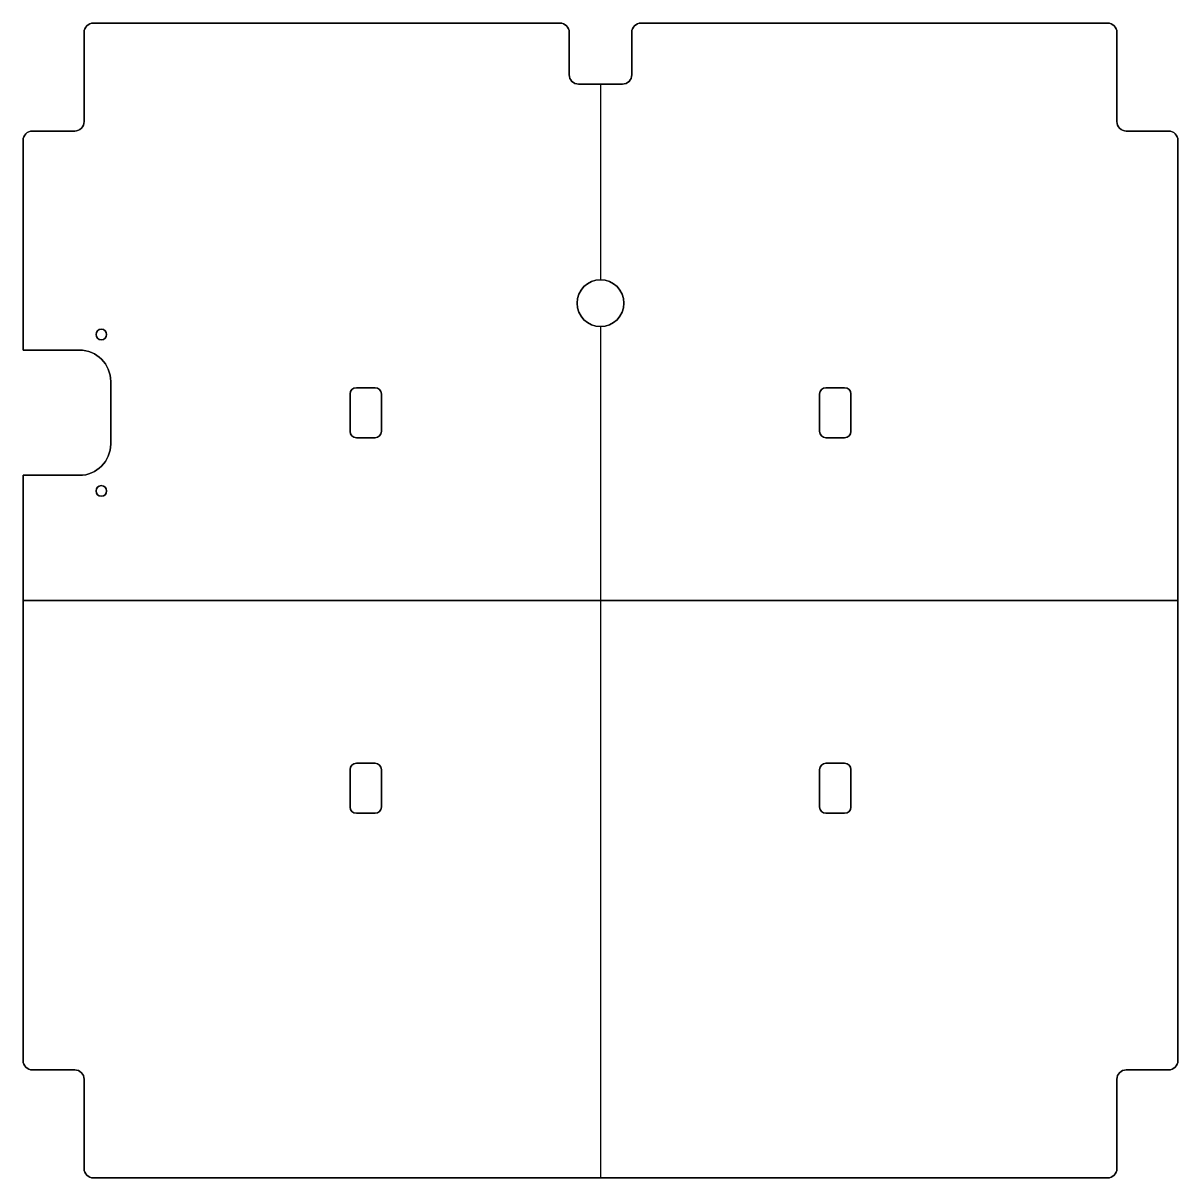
# Model space of a CAD drawing. Header units: millimetres. Extents: x 59 to 428, y 57 to 426.
import ezdxf

# ---------------------------------------------------------------- set-up
doc = ezdxf.new("R2010")
doc.units = ezdxf.units.MM
doc.layers.add('ASA Colors$Polymaker POP Green', color=73, linetype='Continuous', true_color=0x8cea3f)

# ---------------------------------------------------------------- blocks, each defined once
blk = doc.blocks.new('Block 1830')
at = {"layer": 'ASA Colors$Polymaker POP Green', "color": 250, "true_color": 0x404040}
for p, q in [((73.15, 34.86, 90.2), (73.15, 63.36, 90.2)), ((74.03, 65.48, 88.2), (74.03, 65.48, 92.2)), ((225.15, 66.36, 90.2), (76.15, 66.36, 90.2)), ((150.65, 66.36, 92.2), (150.65, 66.36, 88.2)), ((227.27, 65.48, 92.2), (227.27, 65.48, 88.2)), ((228.15, 63.36, 90.2), (228.15, 49.86, 90.2)), ((248.15, 49.86, 90.2), (248.15, 63.36, 90.2)), ((249.03, 65.48, 88.2), (249.03, 65.48, 92.2)), ((400.15, 66.36, 90.2), (251.15, 66.36, 90.2)), ((325.65, 66.36, 92.2), (325.65, 66.36, 88.2)), ((402.27, 65.48, 92.2), (402.27, 65.48, 88.2)), ((403.15, 63.36, 90.2), (403.15, 34.86, 90.2)), ((228.15, 56.61, 92.2), (228.15, 56.61, 88.2)), ((248.15, 56.61, 92.2), (248.15, 56.61, 88.2)), ((73.15, 49.11, 92.2), (73.15, 49.11, 88.2)), ((403.15, 49.11, 92.2), (403.15, 49.11, 88.2)), ((229.03, 47.73, 92.2), (229.03, 47.73, 88.2)), ((245.15, 46.86, 90.2), (231.15, 46.86, 90.2)), ((238.15, 46.86, 92.2), (238.15, -15.64, 92.2)), ((238.15, 46.86, 88.2), (238.15, -15.64, 88.2)), ((238.15, 46.86, 92.2), (238.15, 46.86, 88.2)), ((247.27, 47.73, 92.2), (247.27, 47.73, 88.2)), ((54.53, 30.98, 92.2), (54.53, 30.98, 88.2)), ((70.15, 31.86, 90.2), (56.65, 31.86, 90.2)), ((63.4, 31.86, 92.2), (63.4, 31.86, 88.2)), ((72.27, 32.73, 92.2), (72.27, 32.73, 88.2)), ((404.03, 32.73, 92.2), (404.03, 32.73, 88.2)), ((419.65, 31.86, 90.2), (406.15, 31.86, 90.2)), ((412.9, 31.86, 92.2), (412.9, 31.86, 88.2)), ((421.77, 30.98, 88.2), (421.77, 30.98, 92.2)), ((53.65, -38.14, 90.2), (53.65, 28.86, 90.2)), ((422.65, 28.86, 90.2), (422.65, -265.14, 90.2)), ((53.65, -4.64, 92.2), (53.65, -4.64, 88.2)), ((238.15, -15.64, 92.2), (238.15, -15.64, 88.2)), ((230.65, -23.14, 92.2), (230.65, -23.14, 88.2)), ((76.95, -33.14, 92.2), (76.95, -33.14, 88.2)), ((78.65, -31.44, 92.2), (78.65, -31.44, 88.2)), ((238.15, -30.64, 92.2), (238.15, -302.64, 92.2)), ((238.15, -30.64, 88.2), (238.15, -302.64, 88.2)), ((238.15, -30.64, 92.2), (238.15, -30.64, 88.2)), ((78.65, -34.84, 92.2), (78.65, -34.84, 88.2)), ((53.65, -38.14, 90.2), (71.65, -38.14, 90.2)), ((62.65, -38.14, 92.2), (62.65, -38.14, 88.2)), ((78.72, -41.07, 88.2), (78.72, -41.07, 92.2)), ((81.65, -68.14, 90.2), (81.65, -48.14, 90.2)), ((158.73, -50.73, 92.2), (158.73, -50.73, 88.2)), ((166.15, -50.14, 90.2), (160.15, -50.14, 90.2)), ((163.15, -50.14, 88.2), (163.15, -50.14, 92.2)), ((167.56, -50.73, 92.2), (167.56, -50.73, 88.2)), ((308.73, -50.73, 92.2), (308.73, -50.73, 88.2)), ((316.15, -50.14, 90.2), (310.15, -50.14, 90.2)), ((313.15, -50.14, 88.2), (313.15, -50.14, 92.2)), ((317.56, -50.73, 92.2), (317.56, -50.73, 88.2)), ((158.15, -52.14, 90.2), (158.15, -64.14, 90.2)), ((168.15, -64.14, 90.2), (168.15, -52.14, 90.2)), ((308.15, -52.14, 90.2), (308.15, -64.14, 90.2)), ((318.15, -64.14, 90.2), (318.15, -52.14, 90.2)), ((81.65, -58.14, 92.2), (81.65, -58.14, 88.2)), ((158.15, -58.14, 92.2), (158.15, -58.14, 88.2)), ((168.15, -58.14, 92.2), (168.15, -58.14, 88.2)), ((308.15, -58.14, 92.2), (308.15, -58.14, 88.2)), ((318.15, -58.14, 92.2), (318.15, -58.14, 88.2)), ((158.73, -65.56, 92.2), (158.73, -65.56, 88.2)), ((166.15, -66.14, 90.2), (160.15, -66.14, 90.2)), ((163.15, -66.14, 92.2), (163.15, -66.14, 88.2)), ((167.56, -65.56, 92.2), (167.56, -65.56, 88.2)), ((308.73, -65.56, 92.2), (308.73, -65.56, 88.2)), ((316.15, -66.14, 90.2), (310.15, -66.14, 90.2)), ((313.15, -66.14, 92.2), (313.15, -66.14, 88.2)), ((317.56, -65.56, 92.2), (317.56, -65.56, 88.2)), ((78.72, -75.22, 92.2), (78.72, -75.22, 88.2)), ((53.65, -265.14, 90.2), (53.65, -78.14, 90.2)), ((53.65, -78.14, 90.2), (71.65, -78.14, 90.2)), ((62.65, -78.14, 88.2), (62.65, -78.14, 92.2)), ((76.95, -83.14, 92.2), (76.95, -83.14, 88.2)), ((78.65, -81.44, 92.2), (78.65, -81.44, 88.2)), ((78.65, -84.84, 92.2), (78.65, -84.84, 88.2)), ((422.65, -118.14, 92.2), (53.65, -118.14, 92.2)), ((53.65, -118.14, 88.2), (422.65, -118.14, 88.2)), ((422.65, -118.14, 92.2), (422.65, -118.14, 88.2)), ((53.65, -171.64, 92.2), (53.65, -171.64, 88.2)), ((158.15, -172.14, 90.2), (158.15, -184.14, 90.2)), ((158.73, -170.73, 92.2), (158.73, -170.73, 88.2)), ((166.15, -170.14, 90.2), (160.15, -170.14, 90.2)), ((163.15, -170.14, 88.2), (163.15, -170.14, 92.2)), ((167.56, -170.73, 92.2), (167.56, -170.73, 88.2)), ((168.15, -184.14, 90.2), (168.15, -172.14, 90.2)), ((308.15, -172.14, 90.2), (308.15, -184.14, 90.2)), ((308.73, -170.73, 92.2), (308.73, -170.73, 88.2)), ((316.15, -170.14, 90.2), (310.15, -170.14, 90.2)), ((313.15, -170.14, 88.2), (313.15, -170.14, 92.2)), ((317.56, -170.73, 92.2), (317.56, -170.73, 88.2)), ((318.15, -184.14, 90.2), (318.15, -172.14, 90.2)), ((158.15, -178.14, 92.2), (158.15, -178.14, 88.2)), ((168.15, -178.14, 92.2), (168.15, -178.14, 88.2)), ((308.15, -178.14, 92.2), (308.15, -178.14, 88.2)), ((318.15, -178.14, 92.2), (318.15, -178.14, 88.2)), ((158.73, -185.56, 92.2), (158.73, -185.56, 88.2)), ((166.15, -186.14, 90.2), (160.15, -186.14, 90.2)), ((163.15, -186.14, 92.2), (163.15, -186.14, 88.2)), ((167.56, -185.56, 92.2), (167.56, -185.56, 88.2)), ((308.73, -185.56, 92.2), (308.73, -185.56, 88.2)), ((316.15, -186.14, 90.2), (310.15, -186.14, 90.2)), ((313.15, -186.14, 92.2), (313.15, -186.14, 88.2)), ((317.56, -185.56, 92.2), (317.56, -185.56, 88.2)), ((54.53, -267.26, 88.2), (54.53, -267.26, 92.2)), ((70.15, -268.14, 90.2), (56.65, -268.14, 90.2)), ((63.4, -268.14, 88.2), (63.4, -268.14, 92.2)), ((72.27, -269.02, 92.2), (72.27, -269.02, 88.2)), ((404.03, -269.02, 92.2), (404.03, -269.02, 88.2)), ((419.65, -268.14, 90.2), (406.15, -268.14, 90.2)), ((412.9, -268.14, 88.2), (412.9, -268.14, 92.2)), ((421.77, -267.26, 92.2), (421.77, -267.26, 88.2)), ((73.15, -299.64, 90.2), (73.15, -271.14, 90.2)), ((403.15, -271.14, 90.2), (403.15, -299.64, 90.2)), ((73.15, -285.39, 92.2), (73.15, -285.39, 88.2)), ((403.15, -285.39, 92.2), (403.15, -285.39, 88.2)), ((74.03, -301.77, 92.2), (74.03, -301.77, 88.2)), ((402.27, -301.77, 88.2), (402.27, -301.77, 92.2)), ((400.15, -302.64, 90.2), (76.15, -302.64, 90.2)), ((238.15, -302.64, 88.2), (238.15, -302.64, 92.2))]:
    blk.add_line(p, q, dxfattribs=at)
at = {"layer": 'ASA Colors$Polymaker POP Green', "color": 250, "true_color": 0x404040, "extrusion": (8.14756e-14, -2.59249e-13, -1)}
blk.add_circle((-238.15, -23.14, -92.2), 7.5, dxfattribs=at)
blk.add_circle((-238.15, -23.14, -92.2), 7.5, dxfattribs=at)
at = {"layer": 'ASA Colors$Polymaker POP Green', "color": 250, "true_color": 0x404040}
for centre, radius in [((238.15, -23.14, 88.2), 7.5), ((238.15, -23.14, 88.2), 7.5), ((78.65, -33.14, 88.2), 1.7), ((78.65, -33.14, 88.2), 1.7), ((78.65, -83.14, 88.2), 1.7), ((78.65, -83.14, 88.2), 1.7)]:
    blk.add_circle(centre, radius, dxfattribs=at)
at = {"layer": 'ASA Colors$Polymaker POP Green', "color": 250, "true_color": 0x404040, "extrusion": (1.98952e-13, -4.05009e-13, -1)}
blk.add_circle((-238.15, -23.14, -90.2), 7.5, dxfattribs=at)
at = {"layer": 'ASA Colors$Polymaker POP Green', "color": 250, "true_color": 0x404040, "extrusion": (0, 0, -1)}
for centre in [(-78.65, -33.14, -92.2), (-78.65, -33.14, -92.2), (-78.65, -83.14, -92.2), (-78.65, -83.14, -92.2)]:
    blk.add_circle(centre, 1.7, dxfattribs=at)
at = {"layer": 'ASA Colors$Polymaker POP Green', "color": 250, "true_color": 0x404040, "extrusion": (1.42109e-14, 0, -1)}
for centre in [(-78.65, -33.14, -90.2), (-78.65, -83.14, -90.2)]:
    blk.add_circle(centre, 1.7, dxfattribs=at)
at = {"layer": 'ASA Colors$Polymaker POP Green', "color": 250, "true_color": 0x404040}
for centre, radius, start, end in [((76.15, 63.36, 92.2), 3, 90, 180), ((76.15, 63.36, 88.2), 3, 90, 180), ((76.15, 63.36, 90.2), 3, 90, 180), ((225.15, 63.36, 92.2), 3, 0, 90), ((225.15, 63.36, 88.2), 3, 0, 90), ((251.15, 63.36, 92.2), 3, 90, 180), ((251.15, 63.36, 88.2), 3, 90, 180), ((251.15, 63.36, 90.2), 3, 90, 180), ((400.15, 63.36, 92.2), 3, 0, 90), ((400.15, 63.36, 88.2), 3, 0, 90), ((231.15, 49.86, 88.2), 3, 180, 270), ((231.15, 49.86, 88.2), 3, 180, 270), ((245.15, 49.86, 88.2), 3, 270, 0), ((245.15, 49.86, 88.2), 3, 270, 0), ((70.15, 34.86, 88.2), 3, 270, 0), ((70.15, 34.86, 88.2), 3, 270, 0), ((406.15, 34.86, 88.2), 3, 180, 270), ((406.15, 34.86, 88.2), 3, 180, 270), ((56.65, 28.86, 92.2), 3, 90, 180), ((56.65, 28.86, 88.2), 3, 90, 180), ((419.65, 28.86, 92.2), 3, 360, 90), ((419.65, 28.86, 88.2), 3, 0, 90), ((419.65, 28.86, 90.2), 3, 0, 90), ((71.65, -48.14, 88.2), 10, 0, 90), ((71.65, -48.14, 90.2), 10, 0, 90), ((71.65, -48.14, 88.2), 10, 0, 90), ((160.15, -52.14, 88.2), 2, 90, 180), ((160.15, -52.14, 88.2), 2, 90, 180), ((166.15, -52.14, 88.2), 2, 0, 90), ((166.15, -52.14, 88.2), 2, 0, 90), ((310.15, -52.14, 88.2), 2, 90, 180), ((310.15, -52.14, 88.2), 2, 90, 180), ((316.15, -52.14, 88.2), 2, 360, 90), ((316.15, -52.14, 88.2), 2, 360, 90), ((160.15, -64.14, 88.2), 2, 180, 270), ((160.15, -64.14, 88.2), 2, 180, 270), ((166.15, -64.14, 88.2), 2, 270, 360), ((166.15, -64.14, 88.2), 2, 270, 360), ((310.15, -64.14, 88.2), 2, 180, 270), ((310.15, -64.14, 88.2), 2, 180, 270), ((316.15, -64.14, 88.2), 2, 270, 0), ((316.15, -64.14, 88.2), 2, 270, 0), ((71.65, -68.14, 88.2), 10, 270, 0), ((71.65, -68.14, 88.2), 10, 270, 0), ((160.15, -172.14, 88.2), 2, 90, 180), ((160.15, -172.14, 88.2), 2, 90, 180), ((166.15, -172.14, 88.2), 2, 0, 90), ((166.15, -172.14, 88.2), 2, 0, 90), ((310.15, -172.14, 88.2), 2, 90, 180), ((310.15, -172.14, 88.2), 2, 90, 180), ((316.15, -172.14, 88.2), 2, 0, 90), ((316.15, -172.14, 88.2), 2, 0, 90), ((160.15, -184.14, 88.2), 2, 180, 270), ((160.15, -184.14, 88.2), 2, 180, 270), ((166.15, -184.14, 88.2), 2, 270, 360), ((166.15, -184.14, 88.2), 2, 270, 360), ((310.15, -184.14, 88.2), 2, 180, 270), ((310.15, -184.14, 88.2), 2, 180, 270), ((316.15, -184.14, 88.2), 2, 270, 360), ((316.15, -184.14, 88.2), 2, 270, 360), ((56.65, -265.14, 92.2), 3, 180, 270), ((56.65, -265.14, 88.2), 3, 180, 270), ((56.65, -265.14, 90.2), 3, 180, 270), ((419.65, -265.14, 92.2), 3, 270, 0), ((419.65, -265.14, 88.2), 3, 270, 0), ((70.15, -271.14, 88.2), 3, 0, 90), ((70.15, -271.14, 88.2), 3, 0, 90), ((406.15, -271.14, 88.2), 3, 90, 180), ((406.15, -271.14, 88.2), 3, 90, 180), ((76.15, -299.64, 92.2), 3, 180, 270), ((76.15, -299.64, 88.2), 3, 180, 270), ((400.15, -299.64, 92.2), 3, 270, 0), ((400.15, -299.64, 88.2), 3, 270, 360), ((400.15, -299.64, 90.2), 3, 270, 360)]:
    blk.add_arc(centre, radius, start, end, dxfattribs=at)
at = {"layer": 'ASA Colors$Polymaker POP Green', "color": 250, "true_color": 0x404040, "extrusion": (1.42109e-13, -4.07378e-13, -1)}
blk.add_arc((-76.15, 63.36, -88.2), 3, 0, 90, dxfattribs=at)
at = {"layer": 'ASA Colors$Polymaker POP Green', "color": 250, "true_color": 0x404040, "extrusion": (1.32635e-13, -3.31587e-13, -1)}
blk.add_arc((-76.15, 63.36, -92.2), 3, 0, 90, dxfattribs=at)
at = {"layer": 'ASA Colors$Polymaker POP Green', "color": 250, "true_color": 0x404040, "extrusion": (2.36848e-13, -2.84217e-14, -1)}
blk.add_arc((-225.15, 63.36, -88.2), 3, 90, 180, dxfattribs=at)
at = {"layer": 'ASA Colors$Polymaker POP Green', "color": 250, "true_color": 0x404040, "extrusion": (2.13163e-13, -1.18424e-13, -1)}
blk.add_arc((-225.15, 63.36, -92.2), 3, 90, 180, dxfattribs=at)
at = {"layer": 'ASA Colors$Polymaker POP Green', "color": 250, "true_color": 0x404040, "extrusion": (3.69482e-13, -3.55271e-13, -1)}
blk.add_arc((-225.15, 63.36, -90.2), 3, 90, 180, dxfattribs=at)
at = {"layer": 'ASA Colors$Polymaker POP Green', "color": 250, "true_color": 0x404040, "extrusion": (1.13687e-13, -3.78956e-13, -1)}
blk.add_arc((-251.15, 63.36, -88.2), 3, 0, 90, dxfattribs=at)
at = {"layer": 'ASA Colors$Polymaker POP Green', "color": 250, "true_color": 0x404040, "extrusion": (1.7053e-13, -3.36324e-13, -1)}
blk.add_arc((-251.15, 63.36, -92.2), 3, 0, 90, dxfattribs=at)
at = {"layer": 'ASA Colors$Polymaker POP Green', "color": 250, "true_color": 0x404040, "extrusion": (1.04213e-13, -1.61056e-13, -1)}
blk.add_arc((-400.15, 63.36, -88.2), 3, 90, 180, dxfattribs=at)
at = {"layer": 'ASA Colors$Polymaker POP Green', "color": 250, "true_color": 0x404040, "extrusion": (1.89478e-13, -1.42109e-13, -1)}
blk.add_arc((-400.15, 63.36, -92.2), 3, 90, 180, dxfattribs=at)
at = {"layer": 'ASA Colors$Polymaker POP Green', "color": 250, "true_color": 0x404040, "extrusion": (1.7053e-13, -2.13163e-13, -1)}
blk.add_arc((-400.15, 63.36, -90.2), 3, 90, 180, dxfattribs=at)
at = {"layer": 'ASA Colors$Polymaker POP Green', "color": 250, "true_color": 0x404040, "extrusion": (8.05282e-14, -2.55795e-13, -1)}
for centre, end in [((-231.15, 49.86, -92.2), 360), ((-231.15, 49.86, -92.2), 360), ((-56.65, -265.14, -92.2), 0)]:
    blk.add_arc(centre, 3, 270, end, dxfattribs=at)
at = {"layer": 'ASA Colors$Polymaker POP Green', "color": 250, "true_color": 0x404040, "extrusion": (1.42109e-13, -3.55271e-13, -1)}
blk.add_arc((-231.15, 49.86, -90.2), 3, 270, 0, dxfattribs=at)
at = {"layer": 'ASA Colors$Polymaker POP Green', "color": 250, "true_color": 0x404040, "extrusion": (2.03689e-13, -3.69482e-13, -1)}
blk.add_arc((-245.15, 49.86, -92.2), 3, 180, 270, dxfattribs=at)
blk.add_arc((-245.15, 49.86, -92.2), 3, 180, 270, dxfattribs=at)
at = {"layer": 'ASA Colors$Polymaker POP Green', "color": 250, "true_color": 0x404040, "extrusion": (1.98952e-13, -4.26326e-13, -1)}
blk.add_arc((-245.15, 49.86, -90.2), 3, 180, 270, dxfattribs=at)
at = {"layer": 'ASA Colors$Polymaker POP Green', "color": 250, "true_color": 0x404040, "extrusion": (2.27374e-13, -4.31063e-13, -1)}
blk.add_arc((-70.15, 34.86, -92.2), 3, 180, 270, dxfattribs=at)
blk.add_arc((-70.15, 34.86, -92.2), 3, 180, 270, dxfattribs=at)
at = {"layer": 'ASA Colors$Polymaker POP Green', "color": 250, "true_color": 0x404040, "extrusion": (2.84217e-13, -4.12115e-13, -1)}
blk.add_arc((-70.15, 34.86, -90.2), 3, 180, 270, dxfattribs=at)
at = {"layer": 'ASA Colors$Polymaker POP Green', "color": 250, "true_color": 0x404040, "extrusion": (1.65793e-13, -1.65793e-13, -1)}
blk.add_arc((-406.15, 34.86, -92.2), 3, 270, 0, dxfattribs=at)
blk.add_arc((-406.15, 34.86, -92.2), 3, 270, 0, dxfattribs=at)
at = {"layer": 'ASA Colors$Polymaker POP Green', "color": 250, "true_color": 0x404040, "extrusion": (5.68434e-14, -2.20268e-13, -1)}
blk.add_arc((-406.15, 34.86, -90.2), 3, 270, 0, dxfattribs=at)
at = {"layer": 'ASA Colors$Polymaker POP Green', "color": 250, "true_color": 0x404040, "extrusion": (3.31587e-14, -3.03165e-13, -1)}
blk.add_arc((-56.65, 28.86, -88.2), 3, 0, 90, dxfattribs=at)
at = {"layer": 'ASA Colors$Polymaker POP Green', "color": 250, "true_color": 0x404040, "extrusion": (6.63173e-14, -2.65269e-13, -1)}
blk.add_arc((-56.65, 28.86, -92.2), 3, 0, 90, dxfattribs=at)
at = {"layer": 'ASA Colors$Polymaker POP Green', "color": 250, "true_color": 0x404040, "extrusion": (1.63425e-13, -2.66454e-13, -1)}
blk.add_arc((-56.65, 28.86, -90.2), 3, 0, 90, dxfattribs=at)
at = {"layer": 'ASA Colors$Polymaker POP Green', "color": 250, "true_color": 0x404040, "extrusion": (5.21065e-14, -2.179e-13, -1)}
blk.add_arc((-419.65, 28.86, -88.2), 3, 90, 180, dxfattribs=at)
at = {"layer": 'ASA Colors$Polymaker POP Green', "color": 250, "true_color": 0x404040, "extrusion": (3.78956e-14, -2.93691e-13, -1)}
blk.add_arc((-419.65, 28.86, -92.2), 3, 90, 180, dxfattribs=at)
at = {"layer": 'ASA Colors$Polymaker POP Green', "color": 250, "true_color": 0x404040, "extrusion": (0, 0, -1)}
for centre, start, end in [((-71.65, -48.14, -92.2), 90, 180), ((-71.65, -48.14, -92.2), 90, 180), ((-71.65, -68.14, -92.2), 180, 270), ((-71.65, -68.14, -92.2), 180, 270), ((-71.65, -68.14, -90.2), 180, 270)]:
    blk.add_arc(centre, 10, start, end, dxfattribs=at)
at = {"layer": 'ASA Colors$Polymaker POP Green', "color": 250, "true_color": 0x404040, "extrusion": (1.49214e-13, -2.98428e-13, -1)}
blk.add_arc((-160.15, -52.14, -92.2), 2, 0, 90, dxfattribs=at)
blk.add_arc((-160.15, -52.14, -92.2), 2, 0, 90, dxfattribs=at)
at = {"layer": 'ASA Colors$Polymaker POP Green', "color": 250, "true_color": 0x404040, "extrusion": (1.13687e-13, -5.11591e-13, -1)}
blk.add_arc((-160.15, -52.14, -90.2), 2, 0, 90, dxfattribs=at)
at = {"layer": 'ASA Colors$Polymaker POP Green', "color": 250, "true_color": 0x404040, "extrusion": (1.42109e-13, -2.06057e-13, -1)}
blk.add_arc((-166.15, -52.14, -92.2), 2, 90, 180, dxfattribs=at)
blk.add_arc((-166.15, -52.14, -92.2), 2, 90, 180, dxfattribs=at)
at = {"layer": 'ASA Colors$Polymaker POP Green', "color": 250, "true_color": 0x404040, "extrusion": (2.84217e-14, -2.34479e-13, -1)}
blk.add_arc((-166.15, -52.14, -90.2), 2, 90, 180, dxfattribs=at)
at = {"layer": 'ASA Colors$Polymaker POP Green', "color": 250, "true_color": 0x404040, "extrusion": (7.81597e-14, -2.20268e-13, -1)}
blk.add_arc((-310.15, -52.14, -92.2), 2, 360, 90, dxfattribs=at)
blk.add_arc((-310.15, -52.14, -92.2), 2, 360, 90, dxfattribs=at)
at = {"layer": 'ASA Colors$Polymaker POP Green', "color": 250, "true_color": 0x404040, "extrusion": (0, -2.06057e-13, -1)}
blk.add_arc((-310.15, -52.14, -90.2), 2, 360, 90, dxfattribs=at)
at = {"layer": 'ASA Colors$Polymaker POP Green', "color": 250, "true_color": 0x404040, "extrusion": (1.7053e-13, -1.91847e-13, -1)}
blk.add_arc((-316.15, -52.14, -92.2), 2, 90, 180, dxfattribs=at)
blk.add_arc((-316.15, -52.14, -92.2), 2, 90, 180, dxfattribs=at)
at = {"layer": 'ASA Colors$Polymaker POP Green', "color": 250, "true_color": 0x404040, "extrusion": (5.68434e-14, -6.39488e-14, -1)}
blk.add_arc((-316.15, -52.14, -90.2), 2, 90, 180, dxfattribs=at)
at = {"layer": 'ASA Colors$Polymaker POP Green', "color": 250, "true_color": 0x404040, "extrusion": (1.98952e-13, -1.49214e-13, -1)}
blk.add_arc((-160.15, -64.14, -92.2), 2, 270, 0, dxfattribs=at)
blk.add_arc((-160.15, -64.14, -92.2), 2, 270, 0, dxfattribs=at)
at = {"layer": 'ASA Colors$Polymaker POP Green', "color": 250, "true_color": 0x404040, "extrusion": (1.13687e-13, -2.84217e-13, -1)}
blk.add_arc((-160.15, -64.14, -90.2), 2, 270, 0, dxfattribs=at)
at = {"layer": 'ASA Colors$Polymaker POP Green', "color": 250, "true_color": 0x404040, "extrusion": (1.42109e-13, -2.91323e-13, -1)}
blk.add_arc((-166.15, -64.14, -92.2), 2, 180, 270, dxfattribs=at)
blk.add_arc((-166.15, -64.14, -92.2), 2, 180, 270, dxfattribs=at)
at = {"layer": 'ASA Colors$Polymaker POP Green', "color": 250, "true_color": 0x404040, "extrusion": (1.13687e-13, -2.98428e-13, -1)}
blk.add_arc((-166.15, -64.14, -90.2), 2, 180, 270, dxfattribs=at)
at = {"layer": 'ASA Colors$Polymaker POP Green', "color": 250, "true_color": 0x404040, "extrusion": (8.52651e-14, -2.62901e-13, -1)}
blk.add_arc((-310.15, -64.14, -92.2), 2, 270, 0, dxfattribs=at)
blk.add_arc((-310.15, -64.14, -92.2), 2, 270, 0, dxfattribs=at)
at = {"layer": 'ASA Colors$Polymaker POP Green', "color": 250, "true_color": 0x404040, "extrusion": (0, -4.12115e-13, -1)}
blk.add_arc((-310.15, -64.14, -90.2), 2, 270, 0, dxfattribs=at)
at = {"layer": 'ASA Colors$Polymaker POP Green', "color": 250, "true_color": 0x404040, "extrusion": (1.63425e-13, -3.12639e-13, -1)}
blk.add_arc((-316.15, -64.14, -92.2), 2, 180, 270, dxfattribs=at)
blk.add_arc((-316.15, -64.14, -92.2), 2, 180, 270, dxfattribs=at)
at = {"layer": 'ASA Colors$Polymaker POP Green', "color": 250, "true_color": 0x404040, "extrusion": (-5.68434e-14, -2.55795e-13, -1)}
blk.add_arc((-316.15, -64.14, -90.2), 2, 180, 270, dxfattribs=at)
at = {"layer": 'ASA Colors$Polymaker POP Green', "color": 250, "true_color": 0x404040, "extrusion": (1.35003e-13, -2.84217e-13, -1)}
blk.add_arc((-160.15, -172.14, -92.2), 2, 360, 90, dxfattribs=at)
blk.add_arc((-160.15, -172.14, -92.2), 2, 360, 90, dxfattribs=at)
at = {"layer": 'ASA Colors$Polymaker POP Green', "color": 250, "true_color": 0x404040, "extrusion": (2.84217e-14, -1.7053e-13, -1)}
blk.add_arc((-160.15, -172.14, -90.2), 2, 360, 90, dxfattribs=at)
at = {"layer": 'ASA Colors$Polymaker POP Green', "color": 250, "true_color": 0x404040, "extrusion": (1.77636e-13, -1.77636e-13, -1)}
blk.add_arc((-166.15, -172.14, -92.2), 2, 90, 180, dxfattribs=at)
blk.add_arc((-166.15, -172.14, -92.2), 2, 90, 180, dxfattribs=at)
at = {"layer": 'ASA Colors$Polymaker POP Green', "color": 250, "true_color": 0x404040, "extrusion": (1.7053e-13, -1.7053e-13, -1)}
blk.add_arc((-166.15, -172.14, -90.2), 2, 90, 180, dxfattribs=at)
at = {"layer": 'ASA Colors$Polymaker POP Green', "color": 250, "true_color": 0x404040, "extrusion": (2.13163e-14, -1.7053e-13, -1)}
blk.add_arc((-310.15, -172.14, -92.2), 2, 0, 90, dxfattribs=at)
blk.add_arc((-310.15, -172.14, -92.2), 2, 0, 90, dxfattribs=at)
at = {"layer": 'ASA Colors$Polymaker POP Green', "color": 250, "true_color": 0x404040, "extrusion": (2.84217e-13, 5.68434e-14, -1)}
blk.add_arc((-310.15, -172.14, -90.2), 2, 0, 90, dxfattribs=at)
at = {"layer": 'ASA Colors$Polymaker POP Green', "color": 250, "true_color": 0x404040, "extrusion": (2.06057e-13, -1.49214e-13, -1)}
blk.add_arc((-316.15, -172.14, -92.2), 2, 90, 180, dxfattribs=at)
blk.add_arc((-316.15, -172.14, -92.2), 2, 90, 180, dxfattribs=at)
at = {"layer": 'ASA Colors$Polymaker POP Green', "color": 250, "true_color": 0x404040, "extrusion": (2.84217e-13, -5.68434e-14, -1)}
blk.add_arc((-316.15, -172.14, -90.2), 2, 90, 180, dxfattribs=at)
at = {"layer": 'ASA Colors$Polymaker POP Green', "color": 250, "true_color": 0x404040, "extrusion": (1.06581e-13, -1.91847e-13, -1)}
blk.add_arc((-160.15, -184.14, -92.2), 2, 270, 0, dxfattribs=at)
blk.add_arc((-160.15, -184.14, -92.2), 2, 270, 0, dxfattribs=at)
at = {"layer": 'ASA Colors$Polymaker POP Green', "color": 250, "true_color": 0x404040, "extrusion": (2.27374e-13, -2.84217e-14, -1)}
blk.add_arc((-160.15, -184.14, -90.2), 2, 270, 0, dxfattribs=at)
at = {"layer": 'ASA Colors$Polymaker POP Green', "color": 250, "true_color": 0x404040, "extrusion": (1.56319e-13, -3.05533e-13, -1)}
blk.add_arc((-166.15, -184.14, -92.2), 2, 180, 270, dxfattribs=at)
blk.add_arc((-166.15, -184.14, -92.2), 2, 180, 270, dxfattribs=at)
at = {"layer": 'ASA Colors$Polymaker POP Green', "color": 250, "true_color": 0x404040, "extrusion": (1.13687e-13, -3.12639e-13, -1)}
blk.add_arc((-166.15, -184.14, -90.2), 2, 180, 270, dxfattribs=at)
at = {"layer": 'ASA Colors$Polymaker POP Green', "color": 250, "true_color": 0x404040, "extrusion": (2.84217e-14, -2.62901e-13, -1)}
blk.add_arc((-310.15, -184.14, -92.2), 2, 270, 0, dxfattribs=at)
blk.add_arc((-310.15, -184.14, -92.2), 2, 270, 0, dxfattribs=at)
at = {"layer": 'ASA Colors$Polymaker POP Green', "color": 250, "true_color": 0x404040, "extrusion": (0, -1.98952e-13, -1)}
for centre, start, end in [((-310.15, -184.14, -90.2), 270, 360), ((-316.15, -184.14, -90.2), 180, 270)]:
    blk.add_arc(centre, 2, start, end, dxfattribs=at)
at = {"layer": 'ASA Colors$Polymaker POP Green', "color": 250, "true_color": 0x404040, "extrusion": (-1.99424e-27, -1.42109e-13, -1)}
blk.add_arc((-316.15, -184.14, -92.2), 2, 180, 270, dxfattribs=at)
blk.add_arc((-316.15, -184.14, -92.2), 2, 180, 270, dxfattribs=at)
at = {"layer": 'ASA Colors$Polymaker POP Green', "color": 250, "true_color": 0x404040, "extrusion": (3.78956e-14, -2.32111e-13, -1)}
blk.add_arc((-56.65, -265.14, -88.2), 3, 270, 0, dxfattribs=at)
at = {"layer": 'ASA Colors$Polymaker POP Green', "color": 250, "true_color": 0x404040, "extrusion": (9.00021e-14, -3.60008e-13, -1)}
blk.add_arc((-419.65, -265.14, -88.2), 3, 180, 270, dxfattribs=at)
at = {"layer": 'ASA Colors$Polymaker POP Green', "color": 250, "true_color": 0x404040, "extrusion": (1.32635e-13, -3.36324e-13, -1)}
blk.add_arc((-419.65, -265.14, -92.2), 3, 180, 270, dxfattribs=at)
at = {"layer": 'ASA Colors$Polymaker POP Green', "color": 250, "true_color": 0x404040, "extrusion": (5.68434e-13, -2.84217e-13, -1)}
blk.add_arc((-419.65, -265.14, -90.2), 3, 180, 270, dxfattribs=at)
at = {"layer": 'ASA Colors$Polymaker POP Green', "color": 250, "true_color": 0x404040, "extrusion": (1.51582e-13, -1.75267e-13, -1)}
blk.add_arc((-70.15, -271.14, -92.2), 3, 90, 180, dxfattribs=at)
blk.add_arc((-70.15, -271.14, -92.2), 3, 90, 180, dxfattribs=at)
at = {"layer": 'ASA Colors$Polymaker POP Green', "color": 250, "true_color": 0x404040, "extrusion": (1.56319e-13, -2.84217e-13, -1)}
blk.add_arc((-70.15, -271.14, -90.2), 3, 90, 180, dxfattribs=at)
at = {"layer": 'ASA Colors$Polymaker POP Green', "color": 250, "true_color": 0x404040, "extrusion": (1.18424e-13, -2.84217e-13, -1)}
blk.add_arc((-406.15, -271.14, -92.2), 3, 0, 90, dxfattribs=at)
blk.add_arc((-406.15, -271.14, -92.2), 3, 0, 90, dxfattribs=at)
at = {"layer": 'ASA Colors$Polymaker POP Green', "color": 250, "true_color": 0x404040, "extrusion": (3.97904e-13, -2.27374e-13, -1)}
blk.add_arc((-406.15, -271.14, -90.2), 3, 360, 90, dxfattribs=at)
at = {"layer": 'ASA Colors$Polymaker POP Green', "color": 250, "true_color": 0x404040, "extrusion": (1.18424e-13, -1.46845e-13, -1)}
blk.add_arc((-76.15, -299.64, -88.2), 3, 270, 360, dxfattribs=at)
at = {"layer": 'ASA Colors$Polymaker POP Green', "color": 250, "true_color": 0x404040, "extrusion": (1.80004e-13, -1.51582e-13, -1)}
blk.add_arc((-76.15, -299.64, -92.2), 3, 270, 360, dxfattribs=at)
at = {"layer": 'ASA Colors$Polymaker POP Green', "color": 250, "true_color": 0x404040, "extrusion": (2.70006e-13, -2.27374e-13, -1)}
blk.add_arc((-76.15, -299.64, -90.2), 3, 270, 360, dxfattribs=at)
at = {"layer": 'ASA Colors$Polymaker POP Green', "color": 250, "true_color": 0x404040, "extrusion": (1.27898e-13, -4.26326e-13, -1)}
blk.add_arc((-400.15, -299.64, -88.2), 3, 180, 270, dxfattribs=at)
at = {"layer": 'ASA Colors$Polymaker POP Green', "color": 250, "true_color": 0x404040, "extrusion": (1.46845e-13, -3.78956e-13, -1)}
blk.add_arc((-400.15, -299.64, -92.2), 3, 180, 270, dxfattribs=at)
at = {"layer": 'ASA Colors$Polymaker POP Green', "color": 250, "true_color": 0x404040}
for points in [[(73.15, 63.36, 92.2), (73.15, 49.11, 92.2), (73.15, 34.86, 92.2)], [(73.15, 34.86, 88.2), (73.15, 49.11, 88.2), (73.15, 63.36, 88.2)], [(73.15, 63.36, 88.2), (73.15, 63.36, 90.2), (73.15, 63.36, 92.2)], [(73.15, 63.36, 88.2), (73.15, 49.11, 88.2), (73.15, 34.86, 88.2)], [(73.15, 34.86, 92.2), (73.15, 49.11, 92.2), (73.15, 63.36, 92.2)], [(73.15, 63.36, 92.2), (73.15, 63.36, 90.2), (73.15, 63.36, 88.2)], [(225.15, 66.36, 92.2), (150.65, 66.36, 92.2), (76.15, 66.36, 92.2)], [(76.15, 66.36, 88.2), (150.65, 66.36, 88.2), (225.15, 66.36, 88.2)], [(76.15, 66.36, 92.2), (76.15, 66.36, 90.2), (76.15, 66.36, 88.2)], [(76.15, 66.36, 88.2), (76.15, 66.36, 90.2), (76.15, 66.36, 92.2)], [(76.15, 66.36, 92.2), (150.65, 66.36, 92.2), (225.15, 66.36, 92.2)], [(225.15, 66.36, 88.2), (150.65, 66.36, 88.2), (76.15, 66.36, 88.2)], [(225.15, 66.36, 92.2), (225.15, 66.36, 90.2), (225.15, 66.36, 88.2)], [(225.15, 66.36, 88.2), (225.15, 66.36, 90.2), (225.15, 66.36, 92.2)], [(228.15, 49.86, 92.2), (228.15, 56.61, 92.2), (228.15, 63.36, 92.2)], [(228.15, 63.36, 88.2), (228.15, 56.61, 88.2), (228.15, 49.86, 88.2)], [(228.15, 63.36, 92.2), (228.15, 63.36, 90.2), (228.15, 63.36, 88.2)], [(228.15, 63.36, 92.2), (228.15, 56.61, 92.2), (228.15, 49.86, 92.2)], [(228.15, 49.86, 88.2), (228.15, 56.61, 88.2), (228.15, 63.36, 88.2)], [(228.15, 63.36, 88.2), (228.15, 63.36, 90.2), (228.15, 63.36, 92.2)], [(248.15, 63.36, 92.2), (248.15, 56.61, 92.2), (248.15, 49.86, 92.2)], [(248.15, 49.86, 88.2), (248.15, 56.61, 88.2), (248.15, 63.36, 88.2)], [(248.15, 63.36, 88.2), (248.15, 63.36, 90.2), (248.15, 63.36, 92.2)], [(248.15, 63.36, 88.2), (248.15, 56.61, 88.2), (248.15, 49.86, 88.2)], [(248.15, 49.86, 92.2), (248.15, 56.61, 92.2), (248.15, 63.36, 92.2)], [(248.15, 63.36, 92.2), (248.15, 63.36, 90.2), (248.15, 63.36, 88.2)], [(400.15, 66.36, 92.2), (325.65, 66.36, 92.2), (251.15, 66.36, 92.2)], [(251.15, 66.36, 88.2), (325.65, 66.36, 88.2), (400.15, 66.36, 88.2)], [(400.15, 66.36, 88.2), (325.65, 66.36, 88.2), (251.15, 66.36, 88.2)], [(251.15, 66.36, 88.2), (251.15, 66.36, 90.2), (251.15, 66.36, 92.2)], [(251.15, 66.36, 92.2), (325.65, 66.36, 92.2), (400.15, 66.36, 92.2)], [(251.15, 66.36, 92.2), (251.15, 66.36, 90.2), (251.15, 66.36, 88.2)], [(400.15, 66.36, 88.2), (400.15, 66.36, 90.2), (400.15, 66.36, 92.2)], [(400.15, 66.36, 92.2), (400.15, 66.36, 90.2), (400.15, 66.36, 88.2)], [(403.15, 34.86, 92.2), (403.15, 49.11, 92.2), (403.15, 63.36, 92.2)], [(403.15, 63.36, 88.2), (403.15, 49.11, 88.2), (403.15, 34.86, 88.2)], [(403.15, 63.36, 92.2), (403.15, 63.36, 90.2), (403.15, 63.36, 88.2)], [(403.15, 63.36, 92.2), (403.15, 49.11, 92.2), (403.15, 34.86, 92.2)], [(403.15, 34.86, 88.2), (403.15, 49.11, 88.2), (403.15, 63.36, 88.2)], [(403.15, 63.36, 88.2), (403.15, 63.36, 90.2), (403.15, 63.36, 92.2)], [(228.15, 49.86, 92.2), (228.15, 49.86, 90.2), (228.15, 49.86, 88.2)], [(228.15, 49.86, 92.2), (228.15, 49.86, 90.2), (228.15, 49.86, 88.2)], [(248.15, 49.86, 88.2), (248.15, 49.86, 90.2), (248.15, 49.86, 92.2)], [(248.15, 49.86, 88.2), (248.15, 49.86, 90.2), (248.15, 49.86, 92.2)], [(245.15, 46.86, 92.2), (238.15, 46.86, 92.2), (231.15, 46.86, 92.2)], [(231.15, 46.86, 88.2), (238.15, 46.86, 88.2), (245.15, 46.86, 88.2)], [(231.15, 46.86, 88.2), (231.15, 46.86, 90.2), (231.15, 46.86, 92.2)], [(231.15, 46.86, 92.2), (238.15, 46.86, 92.2), (245.15, 46.86, 92.2)], [(245.15, 46.86, 88.2), (238.15, 46.86, 88.2), (231.15, 46.86, 88.2)], [(231.15, 46.86, 88.2), (231.15, 46.86, 90.2), (231.15, 46.86, 92.2)], [(245.15, 46.86, 92.2), (245.15, 46.86, 90.2), (245.15, 46.86, 88.2)], [(245.15, 46.86, 92.2), (245.15, 46.86, 90.2), (245.15, 46.86, 88.2)], [(73.15, 34.86, 88.2), (73.15, 34.86, 90.2), (73.15, 34.86, 92.2)], [(73.15, 34.86, 88.2), (73.15, 34.86, 90.2), (73.15, 34.86, 92.2)], [(403.15, 34.86, 92.2), (403.15, 34.86, 90.2), (403.15, 34.86, 88.2)], [(403.15, 34.86, 92.2), (403.15, 34.86, 90.2), (403.15, 34.86, 88.2)], [(70.15, 31.86, 92.2), (63.4, 31.86, 92.2), (56.65, 31.86, 92.2)], [(56.65, 31.86, 88.2), (63.4, 31.86, 88.2), (70.15, 31.86, 88.2)], [(56.65, 31.86, 92.2), (56.65, 31.86, 90.2), (56.65, 31.86, 88.2)], [(56.65, 31.86, 92.2), (63.4, 31.86, 92.2), (70.15, 31.86, 92.2)], [(70.15, 31.86, 88.2), (63.4, 31.86, 88.2), (56.65, 31.86, 88.2)], [(56.65, 31.86, 88.2), (56.65, 31.86, 90.2), (56.65, 31.86, 92.2)], [(70.15, 31.86, 92.2), (70.15, 31.86, 90.2), (70.15, 31.86, 88.2)], [(70.15, 31.86, 92.2), (70.15, 31.86, 90.2), (70.15, 31.86, 88.2)], [(419.65, 31.86, 92.2), (412.9, 31.86, 92.2), (406.15, 31.86, 92.2)], [(406.15, 31.86, 88.2), (412.9, 31.86, 88.2), (419.65, 31.86, 88.2)], [(419.65, 31.86, 88.2), (412.9, 31.86, 88.2), (406.15, 31.86, 88.2)], [(406.15, 31.86, 88.2), (406.15, 31.86, 90.2), (406.15, 31.86, 92.2)], [(406.15, 31.86, 92.2), (412.9, 31.86, 92.2), (419.65, 31.86, 92.2)], [(406.15, 31.86, 88.2), (406.15, 31.86, 90.2), (406.15, 31.86, 92.2)], [(419.65, 31.86, 88.2), (419.65, 31.86, 90.2), (419.65, 31.86, 92.2)], [(419.65, 31.86, 92.2), (419.65, 31.86, 90.2), (419.65, 31.86, 88.2)], [(53.65, 28.86, 92.2), (53.65, -4.64, 92.2), (53.65, -38.14, 92.2)], [(53.65, -38.14, 92.2), (53.65, -4.64, 92.2), (53.65, 28.86, 92.2)], [(53.65, 28.86, 92.2), (53.65, 28.86, 90.2), (53.65, 28.86, 88.2)], [(53.65, 28.86, 88.2), (53.65, -4.64, 88.2), (53.65, -38.14, 88.2)], [(53.65, -38.14, 88.2), (53.65, -4.64, 88.2), (53.65, 28.86, 88.2)], [(53.65, 28.86, 88.2), (53.65, 28.86, 90.2), (53.65, 28.86, 92.2)], [(422.65, -265.14, 92.2), (422.65, -118.14, 92.2), (422.65, 28.86, 92.2)], [(422.65, 28.86, 88.2), (422.65, -118.14, 88.2), (422.65, -265.14, 88.2)], [(422.65, 28.86, 92.2), (422.65, 28.86, 90.2), (422.65, 28.86, 88.2)], [(422.65, 28.86, 88.2), (422.65, 28.86, 90.2), (422.65, 28.86, 92.2)], [(422.65, 28.86, 92.2), (422.65, -118.14, 92.2), (422.65, -265.14, 92.2)], [(422.65, -265.14, 88.2), (422.65, -118.14, 88.2), (422.65, 28.86, 88.2)], [(245.65, -23.14, 92.2), (245.65, -23.14, 90.2), (245.65, -23.14, 88.2)], [(80.35, -33.14, 92.2), (80.35, -33.14, 90.2), (80.35, -33.14, 88.2)], [(53.65, -38.14, 92.2), (62.65, -38.14, 92.2), (71.65, -38.14, 92.2)], [(53.65, -38.14, 88.2), (53.65, -38.14, 90.2), (53.65, -38.14, 92.2)], [(53.65, -38.14, 88.2), (62.65, -38.14, 88.2), (71.65, -38.14, 88.2)], [(71.65, -38.14, 92.2), (62.65, -38.14, 92.2), (53.65, -38.14, 92.2)], [(53.65, -38.14, 92.2), (53.65, -38.14, 90.2), (53.65, -38.14, 88.2)], [(71.65, -38.14, 88.2), (62.65, -38.14, 88.2), (53.65, -38.14, 88.2)], [(71.65, -38.14, 88.2), (71.65, -38.14, 90.2), (71.65, -38.14, 92.2)], [(71.65, -38.14, 88.2), (71.65, -38.14, 90.2), (71.65, -38.14, 92.2)], [(81.65, -48.14, 92.2), (81.65, -58.14, 92.2), (81.65, -68.14, 92.2)], [(81.65, -48.14, 92.2), (81.65, -58.14, 92.2), (81.65, -68.14, 92.2)], [(81.65, -48.14, 88.2), (81.65, -48.14, 90.2), (81.65, -48.14, 92.2)], [(81.65, -68.14, 88.2), (81.65, -58.14, 88.2), (81.65, -48.14, 88.2)], [(81.65, -48.14, 92.2), (81.65, -48.14, 90.2), (81.65, -48.14, 88.2)], [(81.65, -68.14, 88.2), (81.65, -58.14, 88.2), (81.65, -48.14, 88.2)], [(160.15, -50.14, 92.2), (163.15, -50.14, 92.2), (166.15, -50.14, 92.2)], [(166.15, -50.14, 88.2), (163.15, -50.14, 88.2), (160.15, -50.14, 88.2)], [(166.15, -50.14, 92.2), (163.15, -50.14, 92.2), (160.15, -50.14, 92.2)], [(160.15, -50.14, 92.2), (160.15, -50.14, 90.2), (160.15, -50.14, 88.2)], [(160.15, -50.14, 88.2), (163.15, -50.14, 88.2), (166.15, -50.14, 88.2)], [(160.15, -50.14, 92.2), (160.15, -50.14, 90.2), (160.15, -50.14, 88.2)], [(166.15, -50.14, 88.2), (166.15, -50.14, 90.2), (166.15, -50.14, 92.2)], [(166.15, -50.14, 88.2), (166.15, -50.14, 90.2), (166.15, -50.14, 92.2)], [(310.15, -50.14, 92.2), (313.15, -50.14, 92.2), (316.15, -50.14, 92.2)], [(316.15, -50.14, 88.2), (313.15, -50.14, 88.2), (310.15, -50.14, 88.2)], [(316.15, -50.14, 92.2), (313.15, -50.14, 92.2), (310.15, -50.14, 92.2)], [(310.15, -50.14, 92.2), (310.15, -50.14, 90.2), (310.15, -50.14, 88.2)], [(310.15, -50.14, 88.2), (313.15, -50.14, 88.2), (316.15, -50.14, 88.2)], [(310.15, -50.14, 92.2), (310.15, -50.14, 90.2), (310.15, -50.14, 88.2)], [(316.15, -50.14, 88.2), (316.15, -50.14, 90.2), (316.15, -50.14, 92.2)], [(316.15, -50.14, 88.2), (316.15, -50.14, 90.2), (316.15, -50.14, 92.2)], [(158.15, -64.14, 92.2), (158.15, -58.14, 92.2), (158.15, -52.14, 92.2)], [(158.15, -52.14, 88.2), (158.15, -58.14, 88.2), (158.15, -64.14, 88.2)], [(158.15, -52.14, 88.2), (158.15, -52.14, 90.2), (158.15, -52.14, 92.2)], [(158.15, -64.14, 88.2), (158.15, -58.14, 88.2), (158.15, -52.14, 88.2)], [(158.15, -52.14, 88.2), (158.15, -52.14, 90.2), (158.15, -52.14, 92.2)], [(158.15, -52.14, 92.2), (158.15, -58.14, 92.2), (158.15, -64.14, 92.2)], [(168.15, -52.14, 92.2), (168.15, -58.14, 92.2), (168.15, -64.14, 92.2)], [(168.15, -64.14, 88.2), (168.15, -58.14, 88.2), (168.15, -52.14, 88.2)], [(168.15, -52.14, 92.2), (168.15, -52.14, 90.2), (168.15, -52.14, 88.2)], [(168.15, -52.14, 88.2), (168.15, -58.14, 88.2), (168.15, -64.14, 88.2)], [(168.15, -64.14, 92.2), (168.15, -58.14, 92.2), (168.15, -52.14, 92.2)], [(168.15, -52.14, 92.2), (168.15, -52.14, 90.2), (168.15, -52.14, 88.2)], [(308.15, -64.14, 92.2), (308.15, -58.14, 92.2), (308.15, -52.14, 92.2)], [(308.15, -52.14, 88.2), (308.15, -58.14, 88.2), (308.15, -64.14, 88.2)], [(308.15, -52.14, 88.2), (308.15, -52.14, 90.2), (308.15, -52.14, 92.2)], [(308.15, -64.14, 88.2), (308.15, -58.14, 88.2), (308.15, -52.14, 88.2)], [(308.15, -52.14, 88.2), (308.15, -52.14, 90.2), (308.15, -52.14, 92.2)], [(308.15, -52.14, 92.2), (308.15, -58.14, 92.2), (308.15, -64.14, 92.2)], [(318.15, -52.14, 92.2), (318.15, -58.14, 92.2), (318.15, -64.14, 92.2)], [(318.15, -64.14, 88.2), (318.15, -58.14, 88.2), (318.15, -52.14, 88.2)], [(318.15, -52.14, 92.2), (318.15, -52.14, 90.2), (318.15, -52.14, 88.2)], [(318.15, -52.14, 88.2), (318.15, -58.14, 88.2), (318.15, -64.14, 88.2)], [(318.15, -64.14, 92.2), (318.15, -58.14, 92.2), (318.15, -52.14, 92.2)], [(318.15, -52.14, 92.2), (318.15, -52.14, 90.2), (318.15, -52.14, 88.2)], [(158.15, -64.14, 92.2), (158.15, -64.14, 90.2), (158.15, -64.14, 88.2)], [(158.15, -64.14, 92.2), (158.15, -64.14, 90.2), (158.15, -64.14, 88.2)], [(166.15, -66.14, 92.2), (163.15, -66.14, 92.2), (160.15, -66.14, 92.2)], [(160.15, -66.14, 88.2), (163.15, -66.14, 88.2), (166.15, -66.14, 88.2)], [(160.15, -66.14, 88.2), (160.15, -66.14, 90.2), (160.15, -66.14, 92.2)], [(166.15, -66.14, 88.2), (163.15, -66.14, 88.2), (160.15, -66.14, 88.2)], [(160.15, -66.14, 88.2), (160.15, -66.14, 90.2), (160.15, -66.14, 92.2)], [(160.15, -66.14, 92.2), (163.15, -66.14, 92.2), (166.15, -66.14, 92.2)], [(166.15, -66.14, 92.2), (166.15, -66.14, 90.2), (166.15, -66.14, 88.2)], [(166.15, -66.14, 92.2), (166.15, -66.14, 90.2), (166.15, -66.14, 88.2)], [(168.15, -64.14, 88.2), (168.15, -64.14, 90.2), (168.15, -64.14, 92.2)], [(168.15, -64.14, 88.2), (168.15, -64.14, 90.2), (168.15, -64.14, 92.2)], [(308.15, -64.14, 92.2), (308.15, -64.14, 90.2), (308.15, -64.14, 88.2)], [(308.15, -64.14, 92.2), (308.15, -64.14, 90.2), (308.15, -64.14, 88.2)], [(316.15, -66.14, 92.2), (313.15, -66.14, 92.2), (310.15, -66.14, 92.2)], [(310.15, -66.14, 88.2), (313.15, -66.14, 88.2), (316.15, -66.14, 88.2)], [(310.15, -66.14, 88.2), (310.15, -66.14, 90.2), (310.15, -66.14, 92.2)], [(316.15, -66.14, 88.2), (313.15, -66.14, 88.2), (310.15, -66.14, 88.2)], [(310.15, -66.14, 88.2), (310.15, -66.14, 90.2), (310.15, -66.14, 92.2)], [(310.15, -66.14, 92.2), (313.15, -66.14, 92.2), (316.15, -66.14, 92.2)], [(316.15, -66.14, 92.2), (316.15, -66.14, 90.2), (316.15, -66.14, 88.2)], [(316.15, -66.14, 92.2), (316.15, -66.14, 90.2), (316.15, -66.14, 88.2)], [(318.15, -64.14, 88.2), (318.15, -64.14, 90.2), (318.15, -64.14, 92.2)], [(318.15, -64.14, 88.2), (318.15, -64.14, 90.2), (318.15, -64.14, 92.2)], [(81.65, -68.14, 88.2), (81.65, -68.14, 90.2), (81.65, -68.14, 92.2)], [(81.65, -68.14, 92.2), (81.65, -68.14, 90.2), (81.65, -68.14, 88.2)], [(71.65, -78.14, 92.2), (62.65, -78.14, 92.2), (53.65, -78.14, 92.2)], [(53.65, -78.14, 92.2), (53.65, -171.64, 92.2), (53.65, -265.14, 92.2)], [(53.65, -78.14, 92.2), (53.65, -78.14, 90.2), (53.65, -78.14, 88.2)], [(53.65, -78.14, 88.2), (53.65, -171.64, 88.2), (53.65, -265.14, 88.2)], [(53.65, -265.14, 92.2), (53.65, -171.64, 92.2), (53.65, -78.14, 92.2)], [(53.65, -78.14, 92.2), (62.65, -78.14, 92.2), (71.65, -78.14, 92.2)], [(71.65, -78.14, 88.2), (62.65, -78.14, 88.2), (53.65, -78.14, 88.2)], [(53.65, -78.14, 88.2), (53.65, -78.14, 90.2), (53.65, -78.14, 92.2)], [(53.65, -78.14, 88.2), (62.65, -78.14, 88.2), (71.65, -78.14, 88.2)], [(53.65, -265.14, 88.2), (53.65, -171.64, 88.2), (53.65, -78.14, 88.2)], [(71.65, -78.14, 92.2), (71.65, -78.14, 90.2), (71.65, -78.14, 88.2)], [(71.65, -78.14, 92.2), (71.65, -78.14, 90.2), (71.65, -78.14, 88.2)], [(80.35, -83.14, 92.2), (80.35, -83.14, 90.2), (80.35, -83.14, 88.2)], [(158.15, -184.14, 92.2), (158.15, -178.14, 92.2), (158.15, -172.14, 92.2)], [(158.15, -172.14, 88.2), (158.15, -178.14, 88.2), (158.15, -184.14, 88.2)], [(158.15, -172.14, 88.2), (158.15, -172.14, 90.2), (158.15, -172.14, 92.2)], [(158.15, -184.14, 88.2), (158.15, -178.14, 88.2), (158.15, -172.14, 88.2)], [(158.15, -172.14, 88.2), (158.15, -172.14, 90.2), (158.15, -172.14, 92.2)], [(158.15, -172.14, 92.2), (158.15, -178.14, 92.2), (158.15, -184.14, 92.2)], [(160.15, -170.14, 92.2), (163.15, -170.14, 92.2), (166.15, -170.14, 92.2)], [(166.15, -170.14, 88.2), (163.15, -170.14, 88.2), (160.15, -170.14, 88.2)], [(166.15, -170.14, 92.2), (163.15, -170.14, 92.2), (160.15, -170.14, 92.2)], [(160.15, -170.14, 92.2), (160.15, -170.14, 90.2), (160.15, -170.14, 88.2)], [(160.15, -170.14, 88.2), (163.15, -170.14, 88.2), (166.15, -170.14, 88.2)], [(160.15, -170.14, 92.2), (160.15, -170.14, 90.2), (160.15, -170.14, 88.2)], [(166.15, -170.14, 88.2), (166.15, -170.14, 90.2), (166.15, -170.14, 92.2)], [(166.15, -170.14, 88.2), (166.15, -170.14, 90.2), (166.15, -170.14, 92.2)], [(168.15, -172.14, 92.2), (168.15, -178.14, 92.2), (168.15, -184.14, 92.2)], [(168.15, -184.14, 88.2), (168.15, -178.14, 88.2), (168.15, -172.14, 88.2)], [(168.15, -172.14, 92.2), (168.15, -172.14, 90.2), (168.15, -172.14, 88.2)], [(168.15, -172.14, 88.2), (168.15, -178.14, 88.2), (168.15, -184.14, 88.2)], [(168.15, -184.14, 92.2), (168.15, -178.14, 92.2), (168.15, -172.14, 92.2)], [(168.15, -172.14, 92.2), (168.15, -172.14, 90.2), (168.15, -172.14, 88.2)], [(308.15, -184.14, 92.2), (308.15, -178.14, 92.2), (308.15, -172.14, 92.2)], [(308.15, -172.14, 88.2), (308.15, -178.14, 88.2), (308.15, -184.14, 88.2)], [(308.15, -172.14, 88.2), (308.15, -172.14, 90.2), (308.15, -172.14, 92.2)], [(308.15, -172.14, 92.2), (308.15, -178.14, 92.2), (308.15, -184.14, 92.2)], [(308.15, -184.14, 88.2), (308.15, -178.14, 88.2), (308.15, -172.14, 88.2)], [(308.15, -172.14, 88.2), (308.15, -172.14, 90.2), (308.15, -172.14, 92.2)], [(310.15, -170.14, 92.2), (313.15, -170.14, 92.2), (316.15, -170.14, 92.2)], [(316.15, -170.14, 88.2), (313.15, -170.14, 88.2), (310.15, -170.14, 88.2)], [(316.15, -170.14, 92.2), (313.15, -170.14, 92.2), (310.15, -170.14, 92.2)], [(310.15, -170.14, 92.2), (310.15, -170.14, 90.2), (310.15, -170.14, 88.2)], [(310.15, -170.14, 88.2), (313.15, -170.14, 88.2), (316.15, -170.14, 88.2)], [(310.15, -170.14, 92.2), (310.15, -170.14, 90.2), (310.15, -170.14, 88.2)], [(316.15, -170.14, 88.2), (316.15, -170.14, 90.2), (316.15, -170.14, 92.2)], [(316.15, -170.14, 88.2), (316.15, -170.14, 90.2), (316.15, -170.14, 92.2)], [(318.15, -172.14, 92.2), (318.15, -178.14, 92.2), (318.15, -184.14, 92.2)], [(318.15, -184.14, 88.2), (318.15, -178.14, 88.2), (318.15, -172.14, 88.2)], [(318.15, -184.14, 92.2), (318.15, -178.14, 92.2), (318.15, -172.14, 92.2)], [(318.15, -172.14, 92.2), (318.15, -172.14, 90.2), (318.15, -172.14, 88.2)], [(318.15, -172.14, 88.2), (318.15, -178.14, 88.2), (318.15, -184.14, 88.2)], [(318.15, -172.14, 92.2), (318.15, -172.14, 90.2), (318.15, -172.14, 88.2)], [(158.15, -184.14, 92.2), (158.15, -184.14, 90.2), (158.15, -184.14, 88.2)], [(158.15, -184.14, 92.2), (158.15, -184.14, 90.2), (158.15, -184.14, 88.2)], [(168.15, -184.14, 88.2), (168.15, -184.14, 90.2), (168.15, -184.14, 92.2)], [(168.15, -184.14, 88.2), (168.15, -184.14, 90.2), (168.15, -184.14, 92.2)], [(308.15, -184.14, 92.2), (308.15, -184.14, 90.2), (308.15, -184.14, 88.2)], [(308.15, -184.14, 92.2), (308.15, -184.14, 90.2), (308.15, -184.14, 88.2)], [(318.15, -184.14, 88.2), (318.15, -184.14, 90.2), (318.15, -184.14, 92.2)], [(318.15, -184.14, 88.2), (318.15, -184.14, 90.2), (318.15, -184.14, 92.2)], [(166.15, -186.14, 92.2), (163.15, -186.14, 92.2), (160.15, -186.14, 92.2)], [(160.15, -186.14, 88.2), (163.15, -186.14, 88.2), (166.15, -186.14, 88.2)], [(160.15, -186.14, 88.2), (160.15, -186.14, 90.2), (160.15, -186.14, 92.2)], [(166.15, -186.14, 88.2), (163.15, -186.14, 88.2), (160.15, -186.14, 88.2)], [(160.15, -186.14, 88.2), (160.15, -186.14, 90.2), (160.15, -186.14, 92.2)], [(160.15, -186.14, 92.2), (163.15, -186.14, 92.2), (166.15, -186.14, 92.2)], [(166.15, -186.14, 92.2), (166.15, -186.14, 90.2), (166.15, -186.14, 88.2)], [(166.15, -186.14, 92.2), (166.15, -186.14, 90.2), (166.15, -186.14, 88.2)], [(316.15, -186.14, 92.2), (313.15, -186.14, 92.2), (310.15, -186.14, 92.2)], [(310.15, -186.14, 88.2), (313.15, -186.14, 88.2), (316.15, -186.14, 88.2)], [(310.15, -186.14, 88.2), (310.15, -186.14, 90.2), (310.15, -186.14, 92.2)], [(316.15, -186.14, 88.2), (313.15, -186.14, 88.2), (310.15, -186.14, 88.2)], [(310.15, -186.14, 88.2), (310.15, -186.14, 90.2), (310.15, -186.14, 92.2)], [(310.15, -186.14, 92.2), (313.15, -186.14, 92.2), (316.15, -186.14, 92.2)], [(316.15, -186.14, 92.2), (316.15, -186.14, 90.2), (316.15, -186.14, 88.2)], [(316.15, -186.14, 92.2), (316.15, -186.14, 90.2), (316.15, -186.14, 88.2)], [(53.65, -265.14, 88.2), (53.65, -265.14, 90.2), (53.65, -265.14, 92.2)], [(53.65, -265.14, 92.2), (53.65, -265.14, 90.2), (53.65, -265.14, 88.2)], [(422.65, -265.14, 92.2), (422.65, -265.14, 90.2), (422.65, -265.14, 88.2)], [(422.65, -265.14, 88.2), (422.65, -265.14, 90.2), (422.65, -265.14, 92.2)], [(56.65, -268.14, 92.2), (63.4, -268.14, 92.2), (70.15, -268.14, 92.2)], [(70.15, -268.14, 88.2), (63.4, -268.14, 88.2), (56.65, -268.14, 88.2)], [(56.65, -268.14, 88.2), (56.65, -268.14, 90.2), (56.65, -268.14, 92.2)], [(56.65, -268.14, 88.2), (63.4, -268.14, 88.2), (70.15, -268.14, 88.2)], [(70.15, -268.14, 92.2), (63.4, -268.14, 92.2), (56.65, -268.14, 92.2)], [(56.65, -268.14, 92.2), (56.65, -268.14, 90.2), (56.65, -268.14, 88.2)], [(70.15, -268.14, 88.2), (70.15, -268.14, 90.2), (70.15, -268.14, 92.2)], [(70.15, -268.14, 88.2), (70.15, -268.14, 90.2), (70.15, -268.14, 92.2)], [(406.15, -268.14, 92.2), (412.9, -268.14, 92.2), (419.65, -268.14, 92.2)], [(419.65, -268.14, 88.2), (412.9, -268.14, 88.2), (406.15, -268.14, 88.2)], [(419.65, -268.14, 92.2), (412.9, -268.14, 92.2), (406.15, -268.14, 92.2)], [(406.15, -268.14, 92.2), (406.15, -268.14, 90.2), (406.15, -268.14, 88.2)], [(406.15, -268.14, 88.2), (412.9, -268.14, 88.2), (419.65, -268.14, 88.2)], [(406.15, -268.14, 92.2), (406.15, -268.14, 90.2), (406.15, -268.14, 88.2)], [(419.65, -268.14, 92.2), (419.65, -268.14, 90.2), (419.65, -268.14, 88.2)], [(419.65, -268.14, 88.2), (419.65, -268.14, 90.2), (419.65, -268.14, 92.2)], [(73.15, -271.14, 92.2), (73.15, -285.39, 92.2), (73.15, -299.64, 92.2)], [(73.15, -299.64, 88.2), (73.15, -285.39, 88.2), (73.15, -271.14, 88.2)], [(73.15, -299.64, 92.2), (73.15, -285.39, 92.2), (73.15, -271.14, 92.2)], [(73.15, -271.14, 92.2), (73.15, -271.14, 90.2), (73.15, -271.14, 88.2)], [(73.15, -271.14, 88.2), (73.15, -285.39, 88.2), (73.15, -299.64, 88.2)], [(73.15, -271.14, 92.2), (73.15, -271.14, 90.2), (73.15, -271.14, 88.2)], [(403.15, -299.64, 92.2), (403.15, -285.39, 92.2), (403.15, -271.14, 92.2)], [(403.15, -271.14, 88.2), (403.15, -285.39, 88.2), (403.15, -299.64, 88.2)], [(403.15, -299.64, 88.2), (403.15, -285.39, 88.2), (403.15, -271.14, 88.2)], [(403.15, -271.14, 88.2), (403.15, -271.14, 90.2), (403.15, -271.14, 92.2)], [(403.15, -271.14, 92.2), (403.15, -285.39, 92.2), (403.15, -299.64, 92.2)], [(403.15, -271.14, 88.2), (403.15, -271.14, 90.2), (403.15, -271.14, 92.2)], [(73.15, -299.64, 92.2), (73.15, -299.64, 90.2), (73.15, -299.64, 88.2)], [(73.15, -299.64, 88.2), (73.15, -299.64, 90.2), (73.15, -299.64, 92.2)], [(403.15, -299.64, 88.2), (403.15, -299.64, 90.2), (403.15, -299.64, 92.2)], [(403.15, -299.64, 92.2), (403.15, -299.64, 90.2), (403.15, -299.64, 88.2)], [(76.15, -302.64, 92.2), (238.15, -302.64, 92.2), (400.15, -302.64, 92.2)], [(400.15, -302.64, 88.2), (238.15, -302.64, 88.2), (76.15, -302.64, 88.2)], [(400.15, -302.64, 92.2), (238.15, -302.64, 92.2), (76.15, -302.64, 92.2)], [(76.15, -302.64, 92.2), (76.15, -302.64, 90.2), (76.15, -302.64, 88.2)], [(76.15, -302.64, 88.2), (238.15, -302.64, 88.2), (400.15, -302.64, 88.2)], [(76.15, -302.64, 88.2), (76.15, -302.64, 90.2), (76.15, -302.64, 92.2)], [(400.15, -302.64, 92.2), (400.15, -302.64, 90.2), (400.15, -302.64, 88.2)], [(400.15, -302.64, 88.2), (400.15, -302.64, 90.2), (400.15, -302.64, 92.2)]]:
    blk.add_open_spline(points, degree=2, dxfattribs=at)
blk = doc.blocks.new('250 Deck Lid')
at = {"layer": 'ASA Colors$Polymaker POP Green', "color": 250, "true_color": 0x404040}
blk.add_blockref('Block 1830', (0, 0), dxfattribs=at)
blk = doc.blocks.new('250 Parts')
at = {"layer": 'ASA Colors$Polymaker POP Green'}
blk.add_blockref('250 Deck Lid', (0, 0), dxfattribs=at)
blk = doc.blocks.new('Poop Shoot main CAD for 250_300_350 v8')
at = {"layer": 'ASA Colors$Polymaker POP Green'}
blk.add_blockref('250 Parts', (-21.67, 306.68), dxfattribs=at)
blk = doc.blocks.new('PoopShoot Deck 250')
at = {"layer": 'ASA Colors$Polymaker POP Green'}
blk.add_blockref('Poop Shoot main CAD for 250_300_350 v8', (0, 0), dxfattribs=at)

msp = doc.modelspace()

# ---------------------------------------------------------------- block references
at = {"layer": 'ASA Colors$Polymaker POP Green'}
msp.add_blockref('PoopShoot Deck 250', (27.25, 52.91), dxfattribs=at)

doc.saveas('drawing.dxf')
